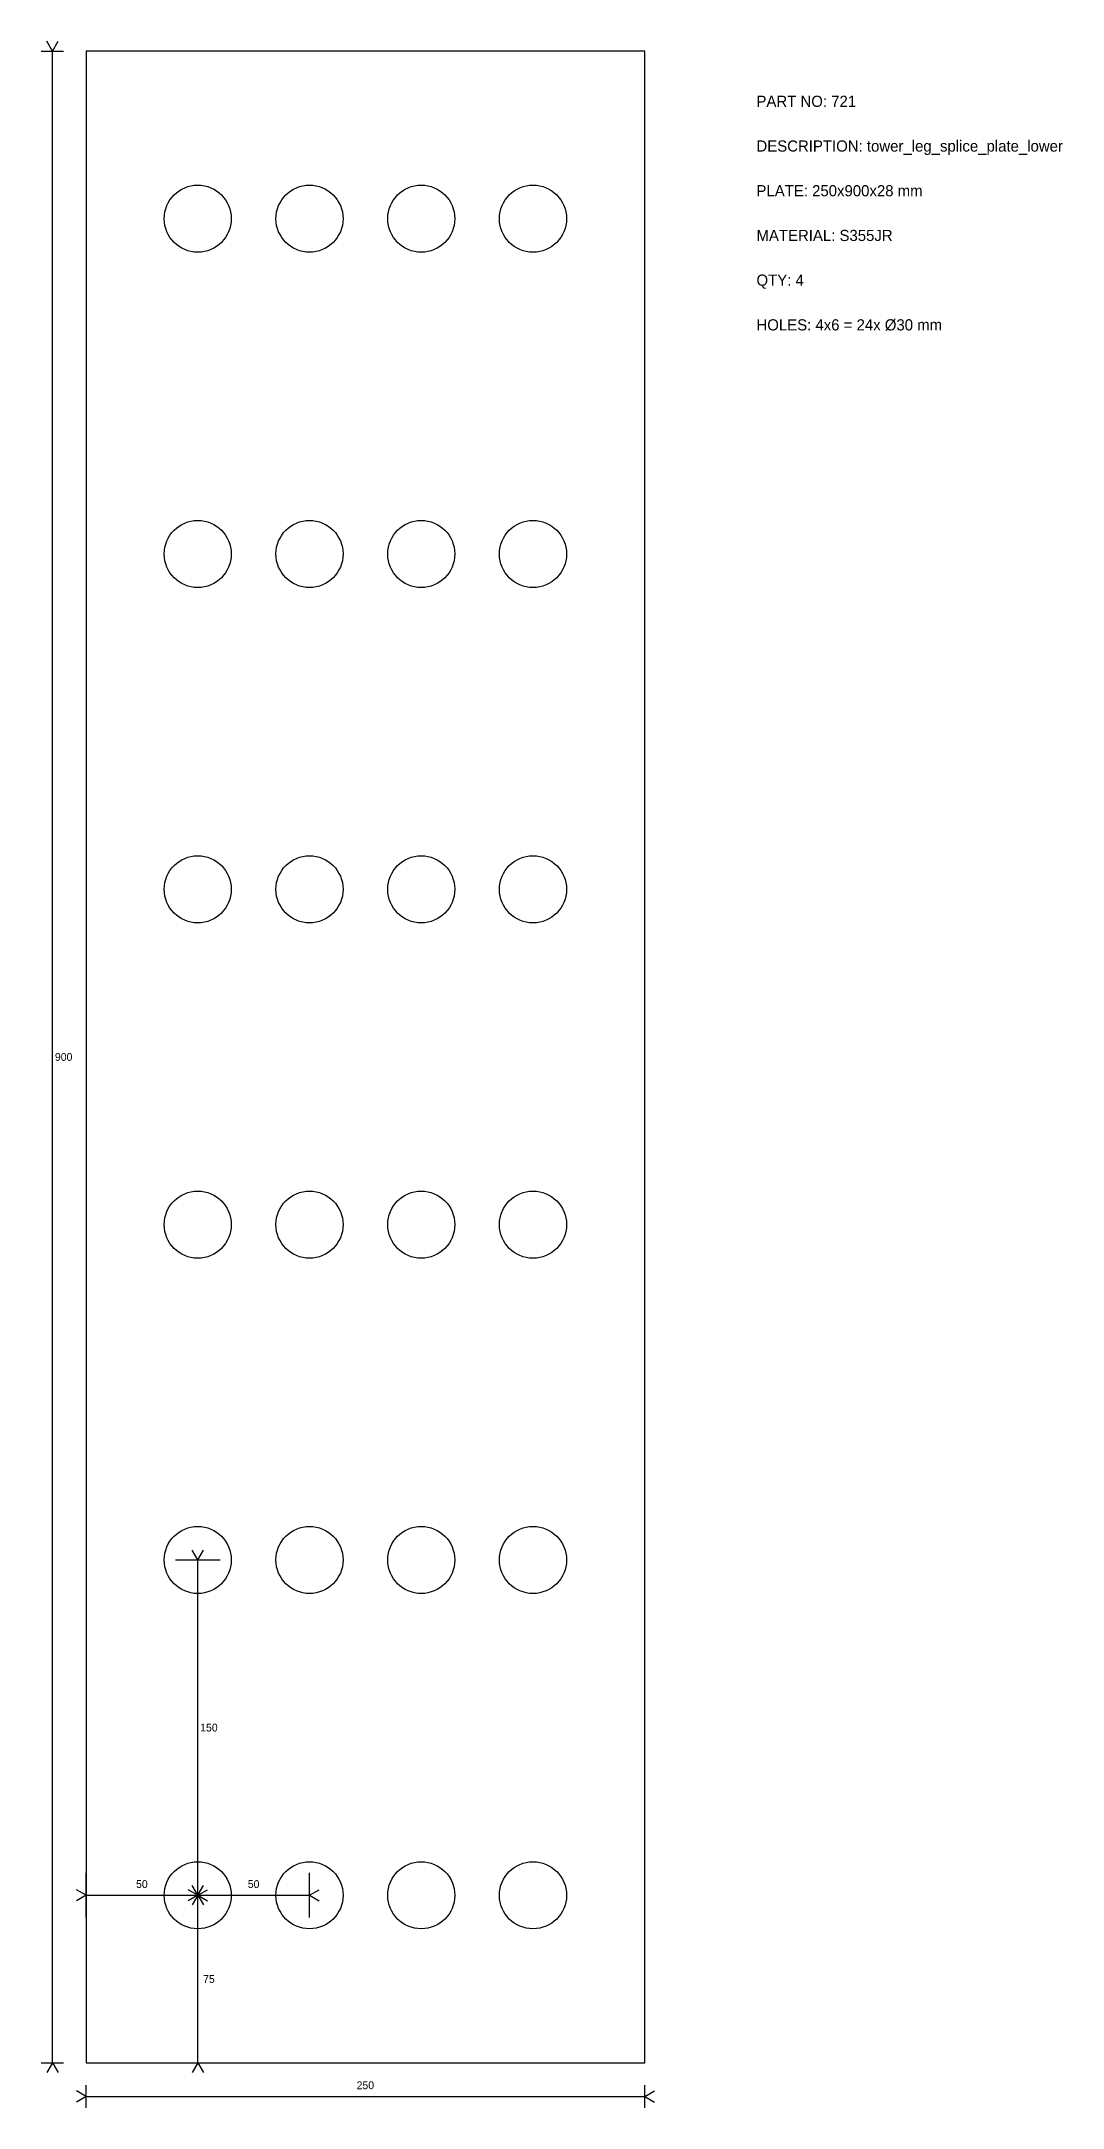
# Model space of a CAD drawing. Header units: millimetres. Extents: x 62 to 1681, y -6146 to 3884.
# Drawn here: x 62 to 519, y 1480 to 2404 of the extents above; entities that cross this region are included whole.
import ezdxf

# ---------------------------------------------------------------- set-up
doc = ezdxf.new("R2010")
doc.units = ezdxf.units.MM

msp = doc.modelspace()

# ---------------------------------------------------------------- texts
at = {"layer": 'ANNOTATION'}
for s, insert, char_height, attachment_point in [('PART NO: 721', (381.82, 2380), 5, 1), ('DESCRIPTION: tower_leg_splice_plate_lower', (381.82, 2360), 5, 1), ('PLATE: 250x900x28 mm', (381.82, 2340), 5, 1), ('MATERIAL: S355JR', (381.82, 2320), 5, 1), ('QTY: 4', (381.82, 2300), 5, 1), ('HOLES: 4x6 = 24x Ø30 mm', (381.82, 2280), 5, 1), ('900', (71.82, 1950), 3.5, 5), ('150', (136.82, 1650), 3.5, 5), ('50', (106.82, 1580), 3.5, 5), ('50', (156.82, 1580), 3.5, 5), ('75', (136.82, 1537.5), 3.5, 5), ('250', (206.82, 1490), 3.5, 5)]:
    msp.add_mtext(s, dxfattribs=dict(at, insert=insert, char_height=char_height, attachment_point=attachment_point))

# ---------------------------------------------------------------- linework, layer by layer
at = {"layer": 'DIMENSION'}
for p, q in [((66.82, 2400), (64.32, 2404.33)), ((66.82, 2400), (69.32, 2404.33)), ((61.82, 2400), (71.82, 2400)), ((66.82, 1500), (66.82, 2400)), ((131.82, 1725), (129.32, 1729.33)), ((131.82, 1725), (134.32, 1729.33)), ((121.82, 1725), (141.82, 1725)), ((131.82, 1575), (131.82, 1725)), ((81.82, 1565), (81.82, 1585)), ((131.82, 1565), (131.82, 1585)), ((131.82, 1565), (131.82, 1585)), ((181.82, 1565), (181.82, 1585)), ((81.82, 1575), (77.49, 1577.5)), ((81.82, 1575), (77.49, 1572.5)), ((81.82, 1575), (131.82, 1575)), ((121.82, 1575), (141.82, 1575)), ((121.82, 1575), (141.82, 1575)), ((131.82, 1575), (127.49, 1577.5)), ((131.82, 1575), (127.49, 1572.5)), ((131.82, 1575), (129.32, 1579.33)), ((131.82, 1575), (129.32, 1570.67)), ((131.82, 1575), (134.32, 1579.33)), ((131.82, 1575), (136.15, 1577.5)), ((131.82, 1575), (136.15, 1572.5)), ((131.82, 1575), (181.82, 1575)), ((131.82, 1500), (131.82, 1575)), ((131.82, 1575), (134.32, 1570.67)), ((181.82, 1575), (186.15, 1577.5)), ((181.82, 1575), (186.15, 1572.5)), ((61.82, 1500), (71.82, 1500)), ((66.82, 1500), (64.32, 1495.67)), ((66.82, 1500), (69.32, 1495.67)), ((121.82, 1500), (141.82, 1500)), ((131.82, 1500), (129.32, 1495.67)), ((131.82, 1500), (134.32, 1495.67)), ((81.82, 1480), (81.82, 1490)), ((331.82, 1480), (331.82, 1490)), ((81.82, 1485), (77.49, 1487.5)), ((81.82, 1485), (77.49, 1482.5)), ((81.82, 1485), (331.82, 1485)), ((331.82, 1485), (336.15, 1487.5)), ((331.82, 1485), (336.15, 1482.5))]:
    msp.add_line(p, q, dxfattribs=at)
at = {"layer": 'GEOMETRY'}
msp.add_lwpolyline([(81.82, 1500), (331.82, 1500), (331.82, 2400), (81.82, 2400)], close=True, dxfattribs=at)
for centre in [(131.82, 2325), (181.82, 2325), (231.82, 2325), (281.82, 2325), (131.82, 2175), (181.82, 2175), (231.82, 2175), (281.82, 2175), (131.82, 2025), (181.82, 2025), (231.82, 2025), (281.82, 2025), (131.82, 1875), (181.82, 1875), (231.82, 1875), (281.82, 1875), (131.82, 1725), (181.82, 1725), (231.82, 1725), (281.82, 1725), (131.82, 1575), (181.82, 1575), (231.82, 1575), (281.82, 1575)]:
    msp.add_circle(centre, 15, dxfattribs=at)

msp.set_redraw_order([(e.dxf.handle, doc.entitydb.next_handle()) for e in msp.query("TEXT MTEXT ATTDEF DIMENSION ARC_DIMENSION")])  # texts and dimensions are drawn at this point

doc.saveas('drawing.dxf')
